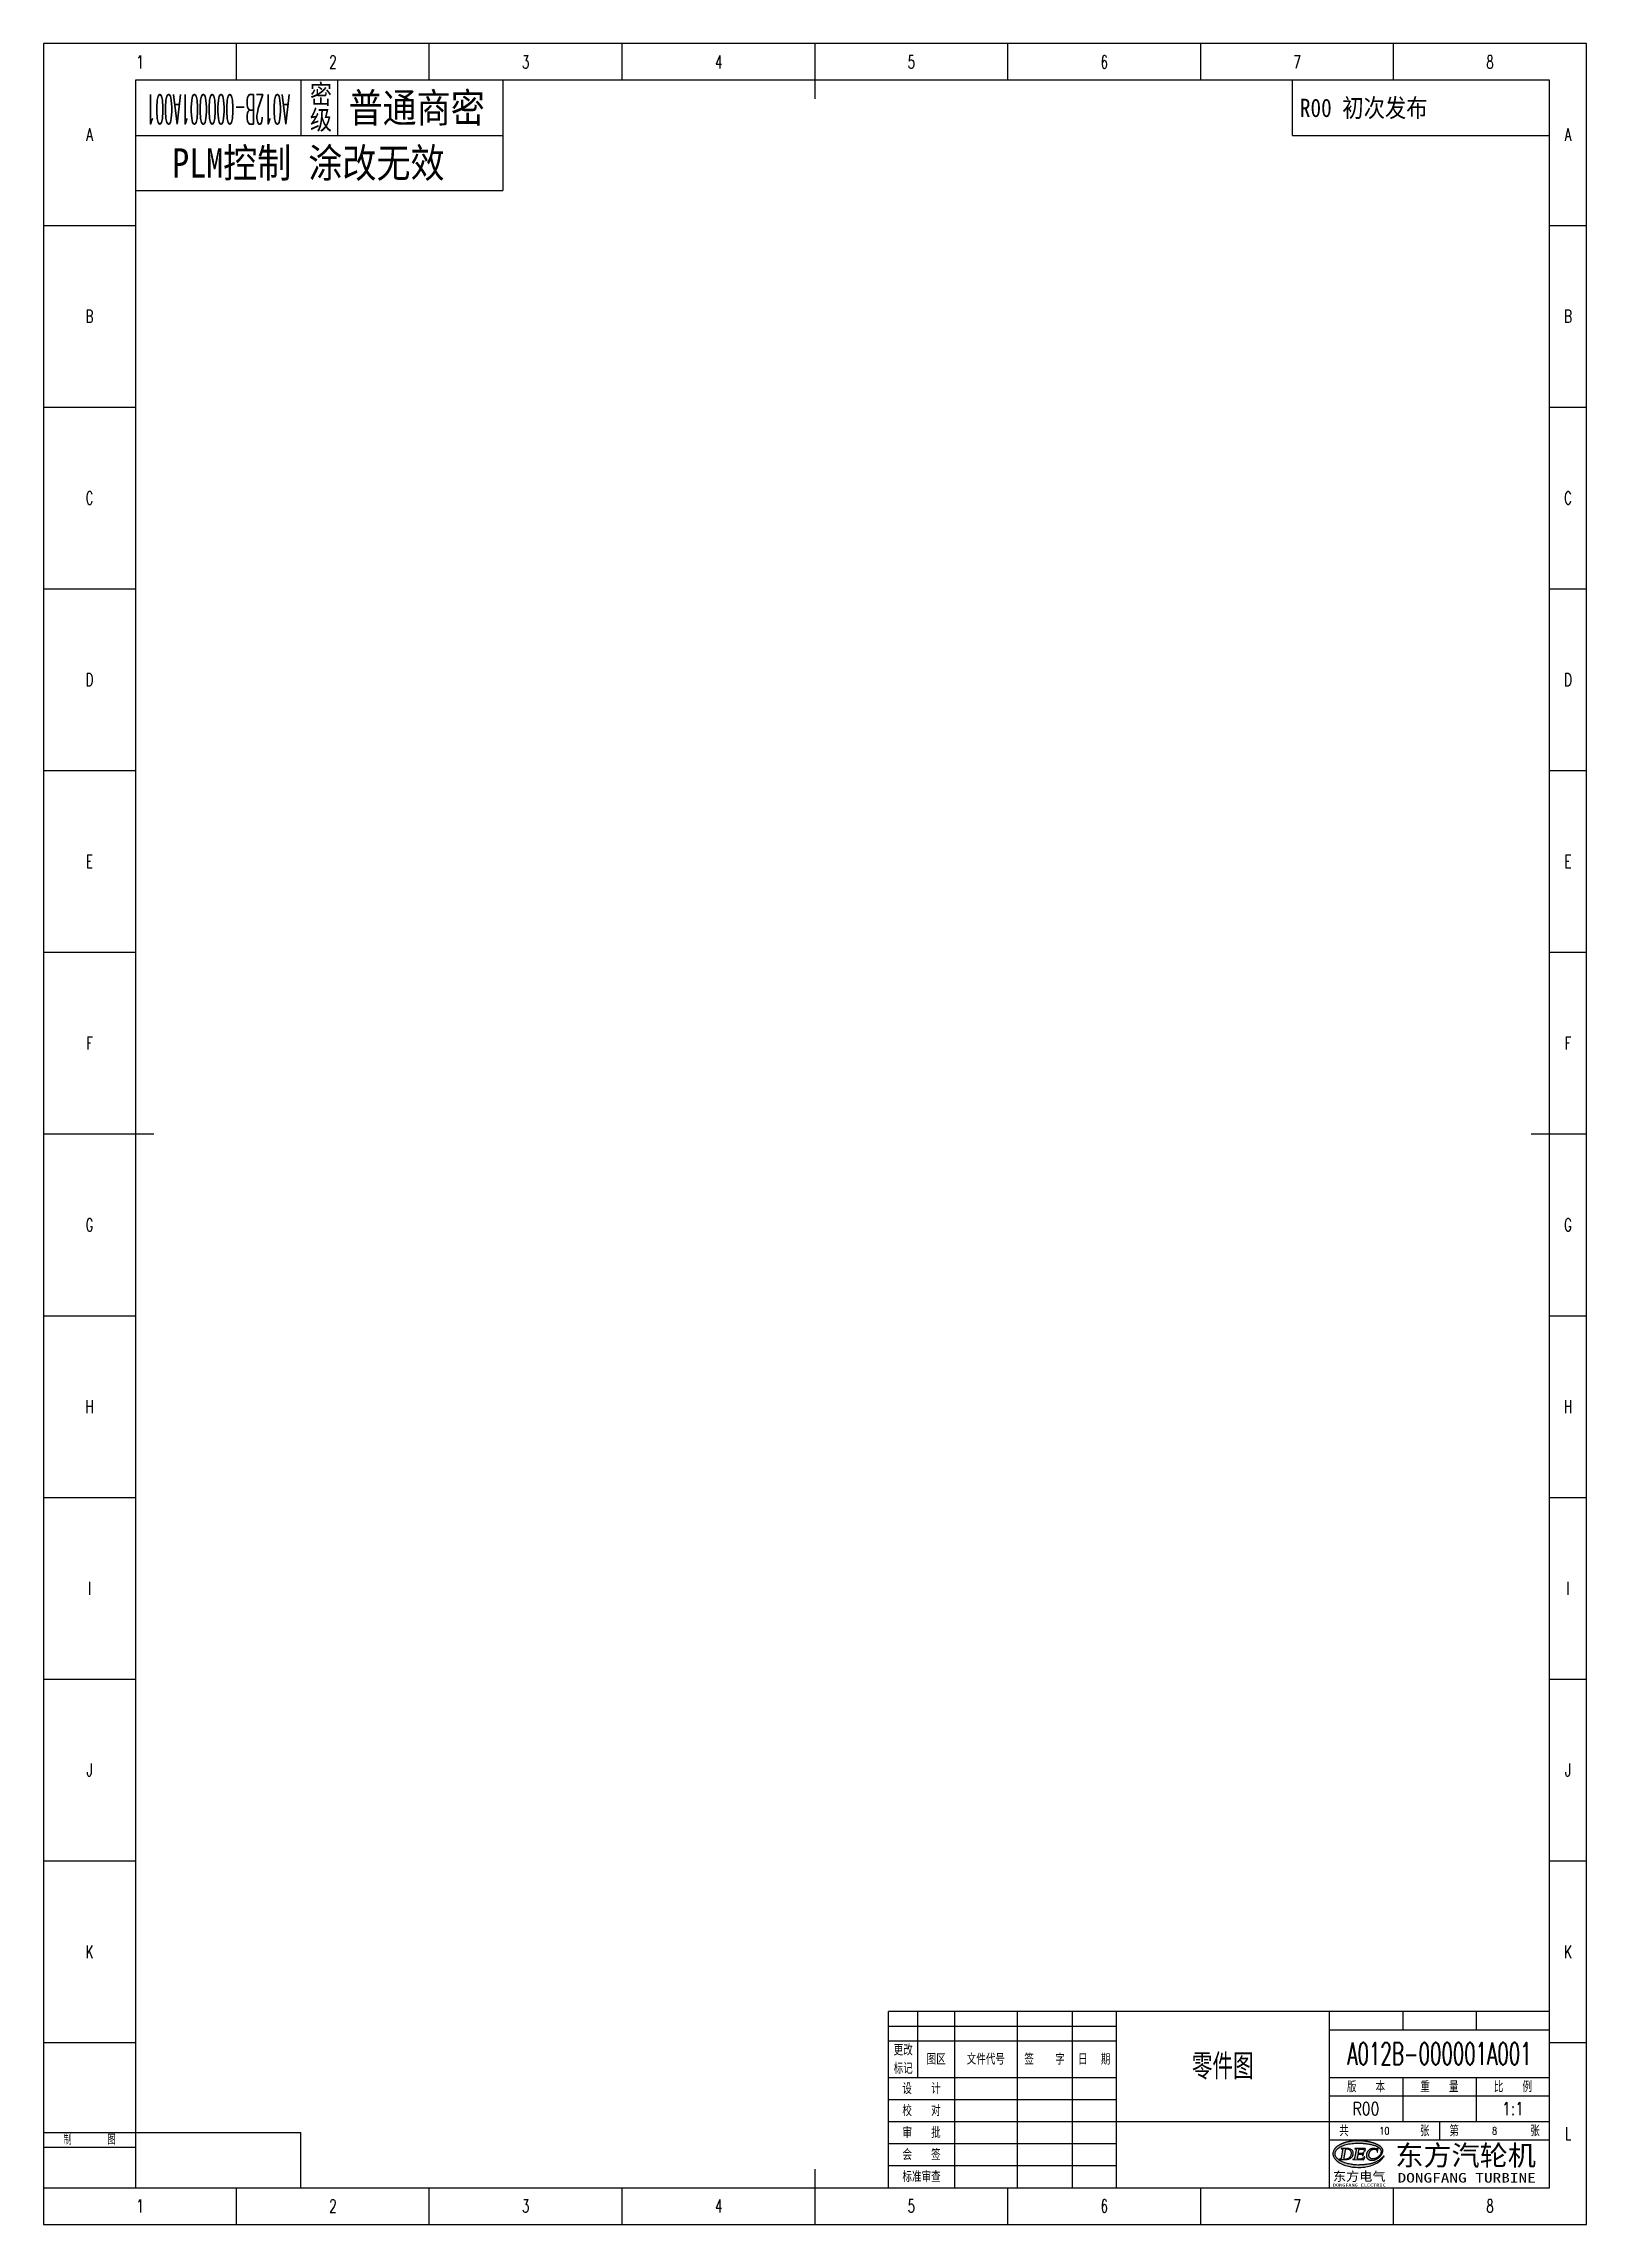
# Model space of a CAD drawing. Header units: millimetres. Extents: x 0 to 420, y 0 to 594.
import ezdxf
from ezdxf.enums import TextEntityAlignment as Align

# ---------------------------------------------------------------- set-up
doc = ezdxf.new("R2010")
doc.units = ezdxf.units.MM
doc.layers.add('PDM_Title', color=7, linetype='Continuous')
doc.styles.add('HZ', font='TXT.SHX', dxfattribs={"width": 0.667, "bigfont": 'HZTXT.SHX'})
doc.styles.add('pdmHT', font='SIMHEI.TTF')

# ---------------------------------------------------------------- blocks, each defined once
blk = doc.blocks.new('FitPDM_DWGFrame')
at = {"layer": 'PDM_Title'}
h = blk.add_hatch(color=2, dxfattribs=at)
h.paths.add_polyline_path([(353.2523, 20.6456), (353.2413, 20.6214), (353.2311, 20.599), (353.2437, 20.5754), (353.2556, 20.5533), (353.4718, 20.5535), (353.5135, 20.5293), (353.5547, 20.5055), (353.5859, 20.4603), (353.6223, 20.4077), (353.6289, 20.321), (353.2641, 18.1215), (353.2465, 18.0149), (353.1958, 17.9358), (353.1509, 17.8655), (353.0816, 17.797), (353.0027, 17.7544), (352.9086, 17.7529), (352.8229, 17.7339), (352.7541, 17.7188), (352.7339, 17.6724), (352.754, 17.6346), (352.7905, 17.6335), (354.504, 17.6335), (354.7114, 17.6452), (354.9226, 17.6838), (355.1291, 17.7216), (355.324, 17.7832), (355.482, 17.8478), (355.7003, 17.9566), (355.8751, 18.0717), (356.0142, 18.1835), (356.1687, 18.3507), (356.2947, 18.5115), (356.3803, 18.6606), (356.4492, 18.8395), (356.5063, 18.9877), (356.5335, 19.1988), (356.5402, 19.3801), (356.5284, 19.5662), (356.4981, 19.7475), (356.4377, 19.9194), (356.329, 20.0861), (356.1778, 20.2643), (355.9578, 20.4125), (355.7562, 20.5008), (355.4807, 20.5891), (355.2136, 20.6463), (354.9609, 20.6484)])
h.paths.add_polyline_path([(354.4508, 20.4115), (354.3983, 20.3464), (354.3719, 20.2712), (354.3359, 20.1691), (353.9932, 18.1381), (353.9683, 18.0326), (353.9674, 17.9388), (353.9742, 17.8804), (354.0489, 17.8316), (354.1391, 17.8029), (354.3206, 17.8014), (354.5174, 17.8068), (354.6397, 17.8249), (354.7729, 17.8447), (354.9065, 17.8824), (354.9974, 17.908), (355.096, 17.9358), (355.1813, 17.9782), (355.2776, 18.026), (355.3634, 18.0772), (355.4347, 18.1356), (355.5077, 18.1766), (355.5714, 18.2248), (355.6203, 18.2845), (355.68, 18.3573), (355.7176, 18.4201), (355.766, 18.501), (355.8059, 18.5674), (355.8324, 18.6116), (355.887, 18.7027), (355.9156, 18.7796), (355.9494, 18.8706), (355.976, 18.98), (355.9999, 19.0784), (356.0259, 19.1856), (356.0427, 19.2968), (356.0444, 19.3859), (356.0366, 19.4756), (356.0002, 19.6877), (355.9572, 19.8251), (355.9256, 19.8832), (355.8861, 19.9557), (355.844, 20.0101), (355.8145, 20.0604), (355.7626, 20.1205), (355.7189, 20.1709), (355.6593, 20.2245), (355.5753, 20.2915), (355.4972, 20.3231), (355.4016, 20.3721), (355.2673, 20.4241), (355.0767, 20.469), (354.938, 20.4857), (354.8072, 20.5013), (354.7179, 20.4904)], flags=0)
h.paths.add_polyline_path([(358.2065, 20.4518), (359.2414, 20.4392), (359.3114, 20.4126), (359.3879, 20.3787), (359.4401, 20.342), (359.4779, 20.3034), (359.5174, 20.2458), (359.5384, 20.2025), (359.5586, 20.1465), (359.5762, 20.044), (359.5997, 19.9714), (359.6157, 19.9517), (359.6358, 19.9502), (359.6677, 19.9534), (359.7064, 19.9777), (359.7399, 20.0204), (359.7588, 20.0734), (359.8327, 20.5401), (359.8267, 20.5885), (359.8074, 20.6177), (359.7796, 20.6406), (359.7521, 20.6536), (357.0239, 20.6536), (356.9846, 20.6254), (356.9796, 20.5875), (356.9964, 20.5529), (357.1208, 20.5418), (357.2098, 20.5213), (357.2769, 20.4803), (357.3123, 20.4314), (357.319, 20.3452), (357.3061, 20.2752), (356.8963, 18.0424), (356.871, 17.9634), (356.8354, 17.9017), (356.7933, 17.8463), (356.7488, 17.788), (356.6824, 17.7494), (356.6312, 17.7281), (356.5901, 17.7186), (356.4305, 17.7194), (356.4095, 17.7052), (356.4035, 17.6714), (356.4103, 17.6469), (356.4259, 17.6324), (359.307, 17.6262), (359.3491, 17.6382), (359.3978, 17.6784), (359.4228, 17.7081), (359.6782, 18.3009), (359.6921, 18.3336), (359.6904, 18.3651), (359.6728, 18.384), (359.6409, 18.3958), (359.5997, 18.3958), (359.5695, 18.3872), (359.533, 18.3502), (359.5013, 18.3019), (359.4661, 18.2484), (359.4278, 18.1898), (359.3474, 18.1307), (359.2455, 18.0557), (359.1653, 17.9967), (359.0985, 17.9555), (359.0217, 17.9082), (358.941, 17.872), (358.8822, 17.8405), (358.7999, 17.8231), (358.7243, 17.8058), (358.65, 17.7964), (357.8437, 17.79), (357.7759, 17.8141), (357.728, 17.8354), (357.7079, 17.8639), (357.7003, 17.9451), (357.7026, 18.055), (357.8571, 18.9885), (357.8654, 19.0383), (357.8826, 19.0664), (357.9086, 19.0876), (357.9781, 19.0957), (358.7105, 19.0957), (358.8321, 19.0795), (358.9304, 19.0566), (358.9933, 19.0117), (359.0319, 18.9604), (359.0715, 18.8997), (359.0858, 18.8414), (359.0823, 18.783), (359.0797, 18.7371), (359.0891, 18.6948), (359.1117, 18.6782), (359.1462, 18.6782), (359.18, 18.6883), (359.2069, 18.7057), (359.2244, 18.735), (359.3825, 19.6066), (359.3909, 19.6553), (359.3858, 19.6829), (359.3724, 19.6924), (359.3429, 19.7025), (359.3093, 19.7008), (359.2863, 19.6822), (359.2668, 19.6154), (359.248, 19.5503), (359.2303, 19.4896), (359.1973, 19.4415), (359.1548, 19.4044), (359.1187, 19.373), (359.0522, 19.3342), (358.9902, 19.298), (358.9229, 19.2743), (358.8651, 19.266), (357.9713, 19.2723), (357.9312, 19.2978), (357.9221, 19.3544), (357.9378, 19.4426), (358.0923, 20.313), (358.1014, 20.3629), (358.1165, 20.3864), (358.1375, 20.418)])
h.paths.add_polyline_path([(364.8166, 18.3903), (364.8619, 18.4507), (364.9029, 18.5055), (364.9092, 18.5236), (364.9121, 18.5425), (364.9111, 18.558), (364.8939, 18.5822), (364.8774, 18.6053), (364.8461, 18.6087), (364.8116, 18.5974), (364.7734, 18.565), (364.7296, 18.5074), (364.6867, 18.451), (364.6729, 18.4329), (364.5284, 18.2841), (364.3543, 18.1286), (364.2671, 18.0509), (364.174, 17.9666), (364.0614, 17.865), (363.9591, 17.7897), (363.8736, 17.7269), (363.7791, 17.6627), (363.5903, 17.5062), (363.46, 17.4295), (363.2715, 17.3187), (363.0881, 17.2107), (362.8958, 17.1153), (362.7274, 17.0317), (362.6362, 16.9864), (362.584, 16.9605), (362.409, 16.8989), (362.2558, 16.8275), (362.0602, 16.7553), (361.8745, 16.6866), (361.6605, 16.6229), (361.457, 16.5623), (361.2419, 16.5135), (361.0262, 16.4781), (360.8322, 16.4462), (360.6215, 16.3998), (360.4155, 16.3688), (360.1293, 16.3256), (359.9376, 16.2966), (359.7039, 16.2743), (359.471, 16.2521), (359.2081, 16.2271), (358.9156, 16.1991), (358.5675, 16.1826), (358.2058, 16.1802), (358.0281, 16.1664), (357.7902, 16.1641), (357.4015, 16.1814), (357.1973, 16.2044), (357.0613, 16.2198), (356.8258, 16.2463), (356.648, 16.2539), (356.4345, 16.2954), (356.137, 16.331), (355.954, 16.3781), (355.743, 16.4034), (355.4635, 16.4632), (355.1857, 16.5227), (354.9098, 16.5818), (354.6418, 16.6636), (354.2642, 16.7788), (354.0532, 16.8708), (353.7987, 16.9562), (353.5805, 17.0552), (353.4014, 17.1364), (353.2212, 17.2181), (353.0458, 17.3269), (352.8225, 17.4328), (352.6386, 17.564), (352.4761, 17.68), (352.3174, 17.8334), (352.1736, 17.9722), (352.023, 18.151), (351.936, 18.2543), (351.8123, 18.4395), (351.719, 18.6237), (351.6479, 18.8492), (351.6062, 19.0749), (351.6013, 19.335), (351.6381, 19.5607), (351.7043, 19.7956), (351.7873, 19.9521), (351.8704, 20.1088), (352.013, 20.2997), (352.1576, 20.4935), (352.3367, 20.6611), (352.5893, 20.8591), (352.8886, 21.0525), (352.9909, 21.1187), (353.2319, 21.2413), (353.4782, 21.3666), (353.8467, 21.5151), (354.2294, 21.6234), (354.6311, 21.7369), (355.0065, 21.8431), (355.3159, 21.9042), (355.8284, 21.981), (356.2307, 22.0414), (356.6182, 22.0755), (356.9976, 22.1088), (357.3374, 22.1387), (358.2491, 22.1307), (358.796, 22.0985), (359.0159, 22.085), (359.2649, 22.0563), (359.4673, 22.0447), (359.7038, 22.0312), (359.9171, 21.9963), (360.1064, 21.9653), (360.3402, 21.9445), (360.5217, 21.9111), (360.7547, 21.8847), (360.9937, 21.8325), (361.2561, 21.7753), (361.5154, 21.7188), (361.7086, 21.661), (361.9281, 21.6122), (362.1005, 21.5739), (362.2971, 21.5301), (362.4628, 21.4672), (362.6467, 21.3973), (362.7632, 21.3337), (362.8681, 21.2958), (362.9759, 21.2497), (363.0655, 21.1887), (363.1465, 21.1461), (363.2483, 21.0925), (363.3585, 21.0162), (363.4585, 20.947), (363.5333, 20.8758), (363.6191, 20.8136), (363.6872, 20.7417), (363.8023, 20.649), (363.8672, 20.5576), (363.9065, 20.4833), (363.9538, 20.416), (363.998, 20.3412), (364.0351, 20.2786), (364.0568, 20.1973), (364.0863, 20.1133), (364.1054, 20.0046), (364.1115, 19.821), (364.1092, 19.6664), (364.0901, 19.5426), (364.0607, 19.454), (364.0414, 19.3631), (364.0095, 19.2624), (363.9538, 19.1495), (363.9047, 19.0765), (363.8229, 18.9401), (363.745, 18.8382), (363.6788, 18.7386), (363.5718, 18.6357), (363.4907, 18.5576), (363.4026, 18.4734), (363.3364, 18.41), (363.2287, 18.3313), (363.1463, 18.271), (363.0604, 18.2082), (362.9675, 18.1574), (362.8363, 18.0993), (362.759, 18.0551), (362.6787, 18.0194), (362.5935, 17.9735), (362.4898, 17.9349), (362.3531, 17.9078), (362.2201, 17.8815), (362.0711, 17.8432), (361.8743, 17.8408), (361.653, 17.8448), (361.558, 17.8719), (361.4402, 17.8961), (361.3595, 17.9349), (361.2891, 17.9686), (361.2208, 18.0114), (361.1585, 18.0505), (361.1203, 18.0891), (361.0803, 18.1172), (361.0441, 18.1414), (361.0098, 18.1886), (360.9815, 18.2274), (360.9601, 18.2732), (360.9258, 18.3152), (360.8951, 18.3786), (360.8767, 18.4372), (360.8553, 18.5054), (360.8404, 18.5822), (360.8238, 18.6676), (360.8059, 18.7595), (360.7895, 18.8969), (360.7895, 19.0288), (360.8164, 19.1283), (360.8258, 19.1991), (360.8424, 19.2728), (360.8749, 19.3551), (360.9012, 19.4408), (360.9253, 19.5191), (360.9633, 19.5806), (360.986, 19.6398), (361.0185, 19.7003), (361.0387, 19.7579), (361.0596, 19.7918), (361.0959, 19.8298), (361.1174, 19.8665), (361.1567, 19.9), (361.1806, 19.9203), (361.1934, 19.9472), (361.2149, 19.9742), (361.2351, 20.0099), (361.2528, 20.0261), (361.2725, 20.0513), (361.3154, 20.0888), (361.3547, 20.1435), (361.4543, 20.213), (361.5312, 20.2667), (361.6273, 20.3236), (361.7168, 20.3765), (361.7965, 20.4133), (361.8664, 20.4357), (361.9784, 20.4717), (362.0595, 20.4902), (362.1196, 20.5195), (362.2331, 20.5224), (362.3833, 20.5172), (362.463, 20.5004), (362.5525, 20.4671), (362.6322, 20.4464), (362.7101, 20.4112), (362.772, 20.3732), (362.8192, 20.3312), (362.8744, 20.2822), (362.9202, 20.2248), (362.9596, 20.1754), (362.9851, 20.1269), (363.0011, 20.0757), (363.0269, 20.0222), (363.03, 19.9548), (363.0539, 19.8634), (363.068, 19.7811), (363.0717, 19.7011), (363.0833, 19.6844), (363.0993, 19.6775), (363.1361, 19.6723), (363.1526, 19.6815), (363.1655, 19.7028), (363.1686, 19.7823), (363.1809, 19.8968), (363.2995, 20.6083), (363.2995, 20.6417), (363.2804, 20.663), (363.2553, 20.6785), (363.2155, 20.6791), (363.178, 20.6641), (363.1535, 20.6417), (363.1333, 20.6123), (363.1156, 20.5866), (363.0879, 20.5709), (363.0443, 20.5536), (362.9997, 20.5359), (362.9512, 20.5385), (362.8807, 20.5488), (362.8218, 20.5673), (362.7305, 20.5868), (362.6254, 20.6093), (362.5404, 20.641), (362.4306, 20.6538), (362.3148, 20.6613), (362.1621, 20.6786), (362.0035, 20.6808), (361.8422, 20.6635), (361.6803, 20.6526), (361.578, 20.633), (361.4958, 20.6082), (361.3873, 20.5846), (361.2978, 20.5519), (361.2248, 20.5162), (361.153, 20.4955), (361.0599, 20.4411), (360.9706, 20.3889), (360.9038, 20.3499), (360.8489, 20.3006), (360.801, 20.2575), (360.7355, 20.2131), (360.656, 20.1297), (360.5814, 20.0515), (360.5241, 19.9777), (360.4817, 19.9231), (360.4254, 19.8656), (360.3809, 19.7971), (360.3423, 19.724), (360.3037, 19.6509), (360.2656, 19.5576), (360.2294, 19.4886), (360.1924, 19.3868), (360.171, 19.3056), (360.1654, 19.2475), (360.1458, 19.1957), (360.1351, 19.0928), (360.1124, 19.0047), (360.1075, 18.9299), (360.1014, 18.8384), (360.0895, 18.8044), (360.0987, 18.7699), (360.1086, 18.6755), (360.1176, 18.5883), (360.1447, 18.4965), (360.145, 18.408), (360.1634, 18.332), (360.2051, 18.2325), (360.2511, 18.1576), (360.3015, 18.0756), (360.3402, 18.0247), (360.3886, 17.9611), (360.4359, 17.9153), (360.4978, 17.8469), (360.5474, 17.7919), (360.6201, 17.7394), (360.6998, 17.6817), (360.7771, 17.6346), (360.8501, 17.6047), (360.9211, 17.5755), (361.0365, 17.5361), (361.1528, 17.4965), (361.2688, 17.4772), (361.4172, 17.4662), (361.5684, 17.4628), (361.742, 17.4715), (361.906, 17.4796), (362.0687, 17.5014), (362.222, 17.5348), (362.3307, 17.5585), (362.4141, 17.5767), (362.4875, 17.61), (362.6114, 17.6514), (362.6788, 17.6952), (362.7678, 17.7274), (362.8695, 17.7861), (362.94, 17.8327), (363.0142, 17.8716), (363.1099, 17.9251), (363.1828, 17.9868), (363.2858, 18.0523), (363.3545, 18.1036), (363.414, 18.148), (363.4569, 18.1715), (363.5323, 18.2394), (363.6071, 18.2923), (363.6728, 18.3505), (363.7249, 18.4063), (363.7684, 18.4413), (363.8272, 18.4989), (363.8487, 18.5398), (363.9085, 18.5904), (363.9447, 18.6468), (363.9839, 18.6716), (364.0066, 18.7073), (364.0428, 18.7424), (364.0636, 18.7827), (364.0974, 18.827), (364.1372, 18.869), (364.1611, 18.9133), (364.2005, 18.9692), (364.2391, 19.0325), (364.2771, 19.0716), (364.3126, 19.1389), (364.3593, 19.1862), (364.3806, 19.2366), (364.3984, 19.2844), (364.4186, 19.3466), (364.437, 19.4031), (364.4731, 19.4795), (364.4991, 19.5501), (364.5187, 19.629), (364.5359, 19.698), (364.5572, 19.7836), (364.5728, 19.8723), (364.5764, 20.0347), (364.5697, 20.248), (364.5513, 20.3654), (364.5175, 20.4527), (364.4935, 20.5357), (364.4555, 20.5926), (364.4316, 20.6536), (364.3905, 20.7187), (364.3356, 20.7917), (364.2967, 20.8435), (364.2555, 20.8982), (364.2019, 20.9529), (364.1382, 21.0433), (364.0642, 21.1047), (364.0018, 21.1709), (363.9379, 21.2146), (363.8644, 21.2797), (363.7907, 21.3449), (363.7106, 21.3982), (363.6475, 21.4494), (363.5696, 21.4885), (363.5046, 21.5288), (363.4126, 21.5794), (363.3354, 21.622), (363.2686, 21.6564), (363.1964, 21.6935), (363.116, 21.7277), (363.0571, 21.7663), (363.0161, 21.7841), (362.9559, 21.8014), (362.8572, 21.8592), (362.7647, 21.8921), (362.6875, 21.9295), (362.5887, 21.9634), (362.509, 22.0025), (362.427, 22.0265), (362.3509, 22.0599), (362.2663, 22.0979), (362.1848, 22.1157), (362.0891, 22.1508), (362.005, 22.1727), (361.9193, 22.2075), (361.8242, 22.2409), (361.7212, 22.2575), (361.625, 22.292), (361.5323, 22.3162), (361.4276, 22.3366), (361.3295, 22.3735), (361.2173, 22.3936), (361.1207, 22.4109), (361.0352, 22.431), (360.9518, 22.4506), (360.8206, 22.4697), (360.739, 22.4887), (360.6447, 22.5036), (360.5686, 22.5255), (360.4577, 22.5441), (360.3811, 22.5643), (360.2652, 22.5815), (360.1131, 22.5982), (360.0034, 22.6185), (359.9117, 22.6354), (359.8043, 22.6552), (359.6656, 22.6703), (359.4909, 22.6892), (359.3421, 22.7053), (359.1396, 22.7273), (358.9489, 22.7383), (358.7472, 22.7429), (358.5438, 22.7538), (358.2722, 22.7625), (357.9627, 22.7723), (357.6075, 22.7836), (357.3732, 22.775), (357.1047, 22.7531), (356.8784, 22.752), (356.619, 22.7405), (356.4101, 22.7208), (356.2409, 22.6903), (356.0545, 22.6706), (355.9012, 22.6481), (355.7988, 22.6251), (355.7112, 22.6054), (355.6059, 22.5928), (355.4772, 22.5708), (355.3937, 22.553), (355.2532, 22.523), (355.1427, 22.4993), (355.0578, 22.4758), (354.9462, 22.4522), (354.8219, 22.4319), (354.7348, 22.4077), (354.6468, 22.3834), (354.5432, 22.3546), (354.4339, 22.3243), (354.3258, 22.2942), (354.2388, 22.2562), (354.1762, 22.2383), (354.0923, 22.2144), (353.9941, 22.1739), (353.9082, 22.1567), (353.8469, 22.1201), (353.7789, 22.0988), (353.6954, 22.0649), (353.6036, 22.0275), (353.5178, 21.9926), (353.4272, 21.9556), (353.3401, 21.9201), (353.2543, 21.877), (353.1675, 21.8336), (353.0812, 21.7902), (352.9955, 21.7472), (352.9085, 21.7085), (352.8362, 21.6613), (352.7454, 21.6193), (352.665, 21.5704), (352.5707, 21.5249), (352.5008, 21.4797), (352.4286, 21.4328), (352.3537, 21.3743), (352.2444, 21.3015), (352.0873, 21.171), (351.9121, 21.0179), (351.707, 20.8386), (351.5452, 20.6347), (351.3876, 20.4359), (351.2927, 20.2387), (351.1871, 20.0197), (351.1206, 19.8816), (351.072, 19.6714), (351.0228, 19.4596), (351.013, 19.3009), (351.0065, 19.1948), (351, 19.0894), (351.0058, 18.9982), (351.0621, 18.7346), (351.1405, 18.5274), (351.2682, 18.2705), (351.3858, 18.0979), (351.506, 17.9217), (351.6556, 17.7479), (351.8071, 17.5721), (351.9843, 17.4096), (352.1816, 17.2285), (352.4209, 17.0625), (352.6834, 16.8802), (352.932, 16.7078), (353.1856, 16.5747), (353.5265, 16.4251), (353.9038, 16.2595), (354.3825, 16.0751), (354.8698, 15.9209), (355.2122, 15.8125), (355.564, 15.7394), (355.8882, 15.6721), (356.2875, 15.622), (356.6254, 15.5796), (357.1366, 15.5461), (357.7586, 15.5051), (358.2672, 15.5), (358.6351, 15.5368), (359.1224, 15.5622), (359.554, 15.622), (359.952, 15.6772), (360.3852, 15.7372), (360.8488, 15.8522), (361.2655, 15.9556), (361.6606, 16.0986), (361.9855, 16.2161), (362.3509, 16.3835), (362.699, 16.5429), (363.0009, 16.715), (363.3395, 16.9372), (363.6266, 17.1536), (363.8215, 17.3007), (363.9216, 17.3761), (363.9989, 17.4529), (364.1367, 17.5864), (364.3182, 17.7706), (364.461, 17.9528), (364.5626, 18.0826), (364.6732, 18.1984)])
at = {"layer": 'PDM_Title', "color": 2}
for p, q in [((420, 594), (0, 594)), ((0, 594), (0, 0)), ((52.5, 584), (52.5, 594)), ((105, 584), (105, 594)), ((157.5, 584), (157.5, 594)), ((262.5, 584), (262.5, 594)), ((315, 584), (315, 594)), ((367.5, 584), (367.5, 594)), ((420, 0), (420, 594)), ((0, 544.5), (25, 544.5)), ((410, 544.5), (420, 544.5)), ((0, 495), (25, 495)), ((410, 495), (420, 495)), ((0, 445.5), (25, 445.5)), ((410, 445.5), (420, 445.5)), ((0, 396), (25, 396)), ((410, 396), (420, 396)), ((0, 346.5), (25, 346.5)), ((410, 346.5), (420, 346.5)), ((0, 247.5), (25, 247.5)), ((410, 247.5), (420, 247.5)), ((0, 198), (25, 198)), ((410, 198), (420, 198)), ((0, 148.5), (25, 148.5)), ((410, 148.5), (420, 148.5)), ((0, 99), (25, 99)), ((410, 99), (420, 99)), ((230, 54), (292, 54)), ((238, 40), (238, 58)), ((248, 58), (248, 10)), ((265, 58), (265, 10)), ((280, 58), (280, 10)), ((292, 58), (292, 10)), ((350, 58), (350, 28)), ((350, 58), (350, 10)), ((370, 58), (370, 53)), ((390, 58), (390, 53)), ((0, 49.5), (25, 49.5)), ((230, 50), (292, 50)), ((350, 53), (410, 53)), ((410, 49.5), (420, 49.5)), ((230, 40), (292, 40)), ((350, 40), (410, 40)), ((370, 40), (370, 28)), ((390, 40), (390, 28)), ((230, 34), (292, 34)), ((350, 35), (410, 35)), ((0, 25), (25, 25)), ((230, 28), (292, 28)), ((292, 28), (350, 28)), ((350, 28), (410, 28)), ((380, 28), (380, 23)), ((0, 21), (25, 21)), ((230, 22), (292, 22)), ((350, 23), (410, 23)), ((351.0065, 19.1948), (351, 19.0894)), ((351, 19.0894), (351.0058, 18.9982)), ((351.0058, 18.9982), (351.0621, 18.7346)), ((351.013, 19.3009), (351.0065, 19.1948)), ((351.0228, 19.4596), (351.013, 19.3009)), ((351.072, 19.6714), (351.0228, 19.4596)), ((351.0621, 18.7346), (351.1405, 18.5274)), ((351.1206, 19.8816), (351.072, 19.6714)), ((351.1871, 20.0197), (351.1206, 19.8816)), ((351.1405, 18.5274), (351.2682, 18.2705)), ((351.2927, 20.2387), (351.1871, 20.0197)), ((351.2682, 18.2705), (351.3858, 18.0979)), ((351.3876, 20.4359), (351.2927, 20.2387)), ((351.3858, 18.0979), (351.506, 17.9217)), ((351.5452, 20.6347), (351.3876, 20.4359)), ((351.506, 17.9217), (351.6556, 17.7479)), ((351.707, 20.8386), (351.5452, 20.6347)), ((351.6013, 19.335), (351.6381, 19.5607)), ((351.6062, 19.0749), (351.6013, 19.335)), ((351.6479, 18.8492), (351.6062, 19.0749)), ((351.6381, 19.5607), (351.7043, 19.7956)), ((351.719, 18.6237), (351.6479, 18.8492)), ((351.7043, 19.7956), (351.7873, 19.9521)), ((351.9121, 21.0179), (351.707, 20.8386)), ((351.8123, 18.4395), (351.719, 18.6237)), ((351.7873, 19.9521), (351.8704, 20.1088)), ((351.936, 18.2543), (351.8123, 18.4395)), ((351.8704, 20.1088), (352.013, 20.2997)), ((352.0873, 21.171), (351.9121, 21.0179)), ((352.023, 18.151), (351.936, 18.2543)), ((352.013, 20.2997), (352.1576, 20.4935)), ((352.1736, 17.9722), (352.023, 18.151)), ((352.2444, 21.3015), (352.0873, 21.171)), ((352.1576, 20.4935), (352.3367, 20.6611)), ((352.3174, 17.8334), (352.1736, 17.9722)), ((352.3537, 21.3743), (352.2444, 21.3015)), ((352.4761, 17.68), (352.3174, 17.8334)), ((352.3367, 20.6611), (352.5893, 20.8591)), ((352.4286, 21.4328), (352.3537, 21.3743)), ((352.5008, 21.4797), (352.4286, 21.4328)), ((352.5707, 21.5249), (352.5008, 21.4797)), ((352.665, 21.5704), (352.5707, 21.5249)), ((352.5893, 20.8591), (352.8886, 21.0525)), ((352.7454, 21.6193), (352.665, 21.5704)), ((352.8362, 21.6613), (352.7454, 21.6193)), ((352.9085, 21.7085), (352.8362, 21.6613)), ((352.8886, 21.0525), (352.9909, 21.1187)), ((352.9955, 21.7472), (352.9085, 21.7085)), ((352.9909, 21.1187), (353.2319, 21.2413)), ((353.0812, 21.7902), (352.9955, 21.7472)), ((353.1675, 21.8336), (353.0812, 21.7902)), ((353.1509, 17.8655), (353.0816, 17.797)), ((353.1958, 17.9358), (353.1509, 17.8655)), ((353.2543, 21.877), (353.1675, 21.8336)), ((353.2465, 18.0149), (353.1958, 17.9358)), ((353.2413, 20.6214), (353.2311, 20.599)), ((353.2311, 20.599), (353.2437, 20.5754)), ((353.2319, 21.2413), (353.4782, 21.3666)), ((353.2523, 20.6456), (353.2413, 20.6214)), ((353.2437, 20.5754), (353.2556, 20.5533)), ((353.2641, 18.1215), (353.2465, 18.0149)), ((354.9609, 20.6484), (353.2523, 20.6456)), ((353.3401, 21.9201), (353.2543, 21.877)), ((353.2556, 20.5533), (353.4718, 20.5535)), ((353.6289, 20.321), (353.2641, 18.1215)), ((353.4272, 21.9556), (353.3401, 21.9201)), ((353.5178, 21.9926), (353.4272, 21.9556)), ((353.4718, 20.5535), (353.5135, 20.5293)), ((353.4782, 21.3666), (353.8467, 21.5151)), ((353.5135, 20.5293), (353.5547, 20.5055)), ((353.6036, 22.0275), (353.5178, 21.9926)), ((353.5547, 20.5055), (353.5859, 20.4603)), ((353.5859, 20.4603), (353.6223, 20.4077)), ((353.6954, 22.0649), (353.6036, 22.0275)), ((353.6223, 20.4077), (353.6289, 20.321)), ((353.7789, 22.0988), (353.6954, 22.0649)), ((353.8469, 22.1201), (353.7789, 22.0988)), ((353.8467, 21.5151), (354.2294, 21.6234)), ((353.9082, 22.1567), (353.8469, 22.1201)), ((353.9941, 22.1739), (353.9082, 22.1567)), ((353.9683, 18.0326), (353.9674, 17.9388)), ((353.9674, 17.9388), (353.9742, 17.8804)), ((353.9932, 18.1381), (353.9683, 18.0326)), ((353.9742, 17.8804), (354.0489, 17.8316)), ((354.3359, 20.1691), (353.9932, 18.1381)), ((354.0923, 22.2144), (353.9941, 22.1739)), ((354.0489, 17.8316), (354.1391, 17.8029)), ((354.1762, 22.2383), (354.0923, 22.2144)), ((354.2388, 22.2562), (354.1762, 22.2383)), ((354.2294, 21.6234), (354.6311, 21.7369)), ((354.3258, 22.2942), (354.2388, 22.2562)), ((354.4339, 22.3243), (354.3258, 22.2942)), ((354.3719, 20.2712), (354.3359, 20.1691)), ((354.3983, 20.3464), (354.3719, 20.2712)), ((354.4508, 20.4115), (354.3983, 20.3464)), ((354.5432, 22.3546), (354.4339, 22.3243)), ((354.7179, 20.4904), (354.4508, 20.4115)), ((354.5174, 17.8068), (354.6397, 17.8249)), ((354.6468, 22.3834), (354.5432, 22.3546)), ((354.6311, 21.7369), (355.0065, 21.8431)), ((354.6397, 17.8249), (354.7729, 17.8447)), ((354.7348, 22.4077), (354.6468, 22.3834)), ((354.8072, 20.5013), (354.7179, 20.4904)), ((354.8219, 22.4319), (354.7348, 22.4077)), ((354.7729, 17.8447), (354.9065, 17.8824)), ((354.938, 20.4857), (354.8072, 20.5013)), ((354.9462, 22.4522), (354.8219, 22.4319)), ((354.9065, 17.8824), (354.9974, 17.908)), ((355.0767, 20.469), (354.938, 20.4857)), ((355.0578, 22.4758), (354.9462, 22.4522)), ((355.2136, 20.6463), (354.9609, 20.6484)), ((354.9974, 17.908), (355.096, 17.9358)), ((355.0065, 21.8431), (355.3159, 21.9042)), ((355.1427, 22.4993), (355.0578, 22.4758)), ((355.2673, 20.4241), (355.0767, 20.469)), ((355.096, 17.9358), (355.1813, 17.9782)), ((355.2532, 22.523), (355.1427, 22.4993)), ((355.1813, 17.9782), (355.2776, 18.026)), ((355.4807, 20.5891), (355.2136, 20.6463)), ((355.3937, 22.553), (355.2532, 22.523)), ((355.4016, 20.3721), (355.2673, 20.4241)), ((355.2776, 18.026), (355.3634, 18.0772)), ((355.3159, 21.9042), (355.8284, 21.981)), ((355.324, 17.7832), (355.482, 17.8478)), ((355.3634, 18.0772), (355.4347, 18.1356)), ((355.4772, 22.5708), (355.3937, 22.553)), ((355.4972, 20.3231), (355.4016, 20.3721)), ((355.4347, 18.1356), (355.5077, 18.1766)), ((355.6059, 22.5928), (355.4772, 22.5708)), ((355.7562, 20.5008), (355.4807, 20.5891)), ((355.482, 17.8478), (355.7003, 17.9566)), ((355.5753, 20.2915), (355.4972, 20.3231)), ((355.5077, 18.1766), (355.5714, 18.2248)), ((355.5714, 18.2248), (355.6203, 18.2845)), ((355.6593, 20.2245), (355.5753, 20.2915)), ((355.7112, 22.6054), (355.6059, 22.5928)), ((355.6203, 18.2845), (355.68, 18.3573)), ((355.7189, 20.1709), (355.6593, 20.2245)), ((355.68, 18.3573), (355.7176, 18.4201)), ((355.7003, 17.9566), (355.8751, 18.0717)), ((355.7988, 22.6251), (355.7112, 22.6054)), ((355.7176, 18.4201), (355.766, 18.501)), ((355.7626, 20.1205), (355.7189, 20.1709)), ((355.9578, 20.4125), (355.7562, 20.5008)), ((355.8145, 20.0604), (355.7626, 20.1205)), ((355.766, 18.501), (355.8059, 18.5674)), ((355.9012, 22.6481), (355.7988, 22.6251)), ((355.8059, 18.5674), (355.8324, 18.6116)), ((355.844, 20.0101), (355.8145, 20.0604)), ((355.8284, 21.981), (356.2307, 22.0414)), ((355.8324, 18.6116), (355.887, 18.7027)), ((355.8861, 19.9557), (355.844, 20.0101)), ((355.8751, 18.0717), (356.0142, 18.1835)), ((355.9256, 19.8832), (355.8861, 19.9557)), ((355.887, 18.7027), (355.9156, 18.7796)), ((356.0545, 22.6706), (355.9012, 22.6481)), ((355.9156, 18.7796), (355.9494, 18.8706)), ((355.9572, 19.8251), (355.9256, 19.8832)), ((355.9494, 18.8706), (355.976, 18.98)), ((356.0002, 19.6877), (355.9572, 19.8251)), ((356.1778, 20.2643), (355.9578, 20.4125)), ((355.976, 18.98), (355.9999, 19.0784)), ((355.9999, 19.0784), (356.0259, 19.1856)), ((356.0366, 19.4756), (356.0002, 19.6877)), ((356.0142, 18.1835), (356.1687, 18.3507)), ((356.0259, 19.1856), (356.0427, 19.2968)), ((356.0444, 19.3859), (356.0366, 19.4756)), ((356.0427, 19.2968), (356.0444, 19.3859)), ((356.2409, 22.6903), (356.0545, 22.6706)), ((356.1687, 18.3507), (356.2947, 18.5115)), ((356.329, 20.0861), (356.1778, 20.2643)), ((356.2307, 22.0414), (356.6182, 22.0755)), ((356.4101, 22.7208), (356.2409, 22.6903)), ((356.2947, 18.5115), (356.3803, 18.6606)), ((356.4377, 19.9194), (356.329, 20.0861)), ((356.3803, 18.6606), (356.4492, 18.8395)), ((356.619, 22.7405), (356.4101, 22.7208)), ((356.4981, 19.7475), (356.4377, 19.9194)), ((356.4492, 18.8395), (356.5063, 18.9877)), ((356.5284, 19.5662), (356.4981, 19.7475)), ((356.5063, 18.9877), (356.5335, 19.1988)), ((356.5402, 19.3801), (356.5284, 19.5662)), ((356.5335, 19.1988), (356.5402, 19.3801)), ((356.6182, 22.0755), (356.9976, 22.1088)), ((356.8784, 22.752), (356.619, 22.7405)), ((356.7933, 17.8463), (356.7488, 17.788)), ((356.8354, 17.9017), (356.7933, 17.8463)), ((356.871, 17.9634), (356.8354, 17.9017)), ((356.8963, 18.0424), (356.871, 17.9634)), ((357.1047, 22.7531), (356.8784, 22.752)), ((357.3061, 20.2752), (356.8963, 18.0424)), ((356.9846, 20.6254), (356.9796, 20.5875)), ((356.9796, 20.5875), (356.9964, 20.5529)), ((357.0239, 20.6536), (356.9846, 20.6254)), ((356.9964, 20.5529), (357.1208, 20.5418)), ((356.9976, 22.1088), (357.3374, 22.1387)), ((359.7521, 20.6536), (357.0239, 20.6536)), ((357.3732, 22.775), (357.1047, 22.7531)), ((357.1208, 20.5418), (357.2098, 20.5213)), ((357.2098, 20.5213), (357.2769, 20.4803)), ((357.2769, 20.4803), (357.3123, 20.4314)), ((357.319, 20.3452), (357.3061, 20.2752)), ((357.3123, 20.4314), (357.319, 20.3452)), ((357.3374, 22.1387), (358.2491, 22.1307)), ((357.6075, 22.7836), (357.3732, 22.775)), ((357.9627, 22.7723), (357.6075, 22.7836)), ((357.7003, 17.9451), (357.7026, 18.055)), ((357.7079, 17.8639), (357.7003, 17.9451)), ((357.7026, 18.055), (357.8571, 18.9885)), ((357.728, 17.8354), (357.7079, 17.8639)), ((357.7759, 17.8141), (357.728, 17.8354)), ((357.8571, 18.9885), (357.8654, 19.0383)), ((357.8654, 19.0383), (357.8826, 19.0664)), ((357.8826, 19.0664), (357.9086, 19.0876)), ((357.9086, 19.0876), (357.9781, 19.0957)), ((357.9221, 19.3544), (357.9378, 19.4426)), ((357.9312, 19.2978), (357.9221, 19.3544)), ((357.9713, 19.2723), (357.9312, 19.2978)), ((357.9378, 19.4426), (358.0923, 20.313)), ((358.2722, 22.7625), (357.9627, 22.7723)), ((358.8651, 19.266), (357.9713, 19.2723)), ((357.9781, 19.0957), (358.7105, 19.0957)), ((358.0923, 20.313), (358.1014, 20.3629)), ((358.1014, 20.3629), (358.1165, 20.3864)), ((358.1165, 20.3864), (358.1375, 20.418)), ((358.1375, 20.418), (358.2065, 20.4518)), ((358.2065, 20.4518), (359.2414, 20.4392)), ((358.2491, 22.1307), (358.796, 22.0985)), ((358.5438, 22.7538), (358.2722, 22.7625)), ((358.7472, 22.7429), (358.5438, 22.7538)), ((358.7105, 19.0957), (358.8321, 19.0795)), ((358.7999, 17.8231), (358.7243, 17.8058)), ((358.9489, 22.7383), (358.7472, 22.7429)), ((358.796, 22.0985), (359.0159, 22.085)), ((358.8822, 17.8405), (358.7999, 17.8231)), ((358.8321, 19.0795), (358.9304, 19.0566)), ((358.9229, 19.2743), (358.8651, 19.266)), ((358.941, 17.872), (358.8822, 17.8405)), ((358.9902, 19.298), (358.9229, 19.2743)), ((358.9304, 19.0566), (358.9933, 19.0117)), ((359.0217, 17.9082), (358.941, 17.872)), ((359.1396, 22.7273), (358.9489, 22.7383)), ((359.0522, 19.3342), (358.9902, 19.298)), ((358.9933, 19.0117), (359.0319, 18.9604)), ((359.0159, 22.085), (359.2649, 22.0563)), ((359.0985, 17.9555), (359.0217, 17.9082)), ((359.0319, 18.9604), (359.0715, 18.8997)), ((359.1187, 19.373), (359.0522, 19.3342)), ((359.0715, 18.8997), (359.0858, 18.8414)), ((359.0823, 18.783), (359.0797, 18.7371)), ((359.0797, 18.7371), (359.0891, 18.6948)), ((359.0858, 18.8414), (359.0823, 18.783)), ((359.0891, 18.6948), (359.1117, 18.6782)), ((359.1653, 17.9967), (359.0985, 17.9555)), ((359.1117, 18.6782), (359.1462, 18.6782)), ((359.1548, 19.4044), (359.1187, 19.373)), ((359.3421, 22.7053), (359.1396, 22.7273)), ((359.1462, 18.6782), (359.18, 18.6883)), ((359.1973, 19.4415), (359.1548, 19.4044)), ((359.2455, 18.0557), (359.1653, 17.9967)), ((359.18, 18.6883), (359.2069, 18.7057)), ((359.2303, 19.4896), (359.1973, 19.4415)), ((359.2069, 18.7057), (359.2244, 18.735)), ((359.2244, 18.735), (359.3825, 19.6066)), ((359.248, 19.5503), (359.2303, 19.4896)), ((359.2414, 20.4392), (359.3114, 20.4126)), ((359.3474, 18.1307), (359.2455, 18.0557)), ((359.2668, 19.6154), (359.248, 19.5503)), ((359.2649, 22.0563), (359.4673, 22.0447)), ((359.2863, 19.6822), (359.2668, 19.6154)), ((359.3093, 19.7008), (359.2863, 19.6822)), ((359.3429, 19.7025), (359.3093, 19.7008)), ((359.3114, 20.4126), (359.3879, 20.3787)), ((359.4909, 22.6892), (359.3421, 22.7053)), ((359.3724, 19.6924), (359.3429, 19.7025)), ((359.4278, 18.1898), (359.3474, 18.1307)), ((359.3858, 19.6829), (359.3724, 19.6924)), ((359.3825, 19.6066), (359.3909, 19.6553)), ((359.3909, 19.6553), (359.3858, 19.6829)), ((359.3879, 20.3787), (359.4401, 20.342)), ((359.4228, 17.7081), (359.6782, 18.3009)), ((359.4661, 18.2484), (359.4278, 18.1898)), ((359.4401, 20.342), (359.4779, 20.3034)), ((359.5013, 18.3019), (359.4661, 18.2484)), ((359.4673, 22.0447), (359.7038, 22.0312)), ((359.4779, 20.3034), (359.5174, 20.2458)), ((359.6656, 22.6703), (359.4909, 22.6892)), ((359.533, 18.3502), (359.5013, 18.3019)), ((359.5174, 20.2458), (359.5384, 20.2025)), ((359.5695, 18.3872), (359.533, 18.3502)), ((359.5384, 20.2025), (359.5586, 20.1465)), ((359.5586, 20.1465), (359.5762, 20.044)), ((359.5997, 18.3958), (359.5695, 18.3872)), ((359.5762, 20.044), (359.5997, 19.9714)), ((359.5997, 19.9714), (359.6157, 19.9517)), ((359.6409, 18.3958), (359.5997, 18.3958)), ((359.6157, 19.9517), (359.6358, 19.9502)), ((359.6358, 19.9502), (359.6677, 19.9534)), ((359.6728, 18.384), (359.6409, 18.3958)), ((359.8043, 22.6552), (359.6656, 22.6703)), ((359.6677, 19.9534), (359.7064, 19.9777)), ((359.6904, 18.3651), (359.6728, 18.384)), ((359.6782, 18.3009), (359.6921, 18.3336)), ((359.6921, 18.3336), (359.6904, 18.3651)), ((359.7038, 22.0312), (359.9171, 21.9963)), ((359.7064, 19.9777), (359.7399, 20.0204)), ((359.7399, 20.0204), (359.7588, 20.0734)), ((359.7796, 20.6406), (359.7521, 20.6536)), ((359.7588, 20.0734), (359.8327, 20.5401)), ((359.8074, 20.6177), (359.7796, 20.6406)), ((359.9117, 22.6354), (359.8043, 22.6552)), ((359.8267, 20.5885), (359.8074, 20.6177)), ((359.8327, 20.5401), (359.8267, 20.5885)), ((360.0034, 22.6185), (359.9117, 22.6354)), ((359.9171, 21.9963), (360.1064, 21.9653)), ((360.1131, 22.5982), (360.0034, 22.6185)), ((360.1014, 18.8384), (360.0895, 18.8044)), ((360.0895, 18.8044), (360.0987, 18.7699)), ((360.0987, 18.7699), (360.1086, 18.6755)), ((360.1075, 18.9299), (360.1014, 18.8384)), ((360.1064, 21.9653), (360.3402, 21.9445)), ((360.1124, 19.0047), (360.1075, 18.9299)), ((360.1086, 18.6755), (360.1176, 18.5883)), ((360.1351, 19.0928), (360.1124, 19.0047)), ((360.2652, 22.5815), (360.1131, 22.5982)), ((360.1176, 18.5883), (360.1447, 18.4965)), ((360.1458, 19.1957), (360.1351, 19.0928)), ((360.1447, 18.4965), (360.145, 18.408)), ((360.145, 18.408), (360.1634, 18.332)), ((360.1654, 19.2475), (360.1458, 19.1957)), ((360.1634, 18.332), (360.2051, 18.2325)), ((360.171, 19.3056), (360.1654, 19.2475)), ((360.1924, 19.3868), (360.171, 19.3056)), ((360.2294, 19.4886), (360.1924, 19.3868)), ((360.2051, 18.2325), (360.2511, 18.1576)), ((360.2656, 19.5576), (360.2294, 19.4886)), ((360.2511, 18.1576), (360.3015, 18.0756)), ((360.3811, 22.5643), (360.2652, 22.5815)), ((360.3037, 19.6509), (360.2656, 19.5576)), ((360.3015, 18.0756), (360.3402, 18.0247)), ((360.3423, 19.724), (360.3037, 19.6509)), ((360.3402, 21.9445), (360.5217, 21.9111)), ((360.3402, 18.0247), (360.3886, 17.9611)), ((360.3809, 19.7971), (360.3423, 19.724)), ((360.4254, 19.8656), (360.3809, 19.7971)), ((360.4577, 22.5441), (360.3811, 22.5643)), ((360.3886, 17.9611), (360.4359, 17.9153)), ((360.4817, 19.9231), (360.4254, 19.8656)), ((360.4359, 17.9153), (360.4978, 17.8469)), ((360.5686, 22.5255), (360.4577, 22.5441)), ((360.5241, 19.9777), (360.4817, 19.9231)), ((360.4978, 17.8469), (360.5474, 17.7919)), ((360.5217, 21.9111), (360.7547, 21.8847)), ((360.5814, 20.0515), (360.5241, 19.9777)), ((360.6447, 22.5036), (360.5686, 22.5255)), ((360.656, 20.1297), (360.5814, 20.0515)), ((360.739, 22.4887), (360.6447, 22.5036)), ((360.7355, 20.2131), (360.656, 20.1297)), ((360.801, 20.2575), (360.7355, 20.2131)), ((360.8206, 22.4697), (360.739, 22.4887)), ((360.7547, 21.8847), (360.9937, 21.8325)), ((360.7895, 19.0288), (360.8164, 19.1283)), ((360.7895, 18.8969), (360.7895, 19.0288)), ((360.8059, 18.7595), (360.7895, 18.8969)), ((360.8489, 20.3006), (360.801, 20.2575)), ((360.8238, 18.6676), (360.8059, 18.7595)), ((360.8164, 19.1283), (360.8258, 19.1991)), ((360.9518, 22.4506), (360.8206, 22.4697)), ((360.8404, 18.5822), (360.8238, 18.6676)), ((360.8258, 19.1991), (360.8424, 19.2728)), ((360.8553, 18.5054), (360.8404, 18.5822)), ((360.8424, 19.2728), (360.8749, 19.3551)), ((360.9038, 20.3499), (360.8489, 20.3006)), ((360.8767, 18.4372), (360.8553, 18.5054)), ((360.8749, 19.3551), (360.9012, 19.4408)), ((360.8951, 18.3786), (360.8767, 18.4372)), ((360.9258, 18.3152), (360.8951, 18.3786)), ((360.9012, 19.4408), (360.9253, 19.5191)), ((360.9706, 20.3889), (360.9038, 20.3499)), ((360.9253, 19.5191), (360.9633, 19.5806)), ((360.9601, 18.2732), (360.9258, 18.3152)), ((361.0352, 22.431), (360.9518, 22.4506)), ((360.9815, 18.2274), (360.9601, 18.2732)), ((360.9633, 19.5806), (360.986, 19.6398)), ((361.0599, 20.4411), (360.9706, 20.3889)), ((361.0098, 18.1886), (360.9815, 18.2274)), ((360.986, 19.6398), (361.0185, 19.7003)), ((360.9937, 21.8325), (361.2561, 21.7753)), ((361.0441, 18.1414), (361.0098, 18.1886)), ((361.0185, 19.7003), (361.0387, 19.7579)), ((361.1207, 22.4109), (361.0352, 22.431)), ((361.0387, 19.7579), (361.0596, 19.7918)), ((361.0803, 18.1172), (361.0441, 18.1414)), ((361.0596, 19.7918), (361.0959, 19.8298)), ((361.153, 20.4955), (361.0599, 20.4411)), ((361.1203, 18.0891), (361.0803, 18.1172)), ((361.0959, 19.8298), (361.1174, 19.8665)), ((361.1174, 19.8665), (361.1567, 19.9)), ((361.1585, 18.0505), (361.1203, 18.0891)), ((361.2173, 22.3936), (361.1207, 22.4109)), ((361.2248, 20.5162), (361.153, 20.4955)), ((361.1567, 19.9), (361.1806, 19.9203)), ((361.2208, 18.0114), (361.1585, 18.0505)), ((361.1806, 19.9203), (361.1934, 19.9472)), ((361.1934, 19.9472), (361.2149, 19.9742)), ((361.2149, 19.9742), (361.2351, 20.0099)), ((361.3295, 22.3735), (361.2173, 22.3936)), ((361.2891, 17.9686), (361.2208, 18.0114)), ((361.2978, 20.5519), (361.2248, 20.5162)), ((361.2351, 20.0099), (361.2528, 20.0261)), ((361.2528, 20.0261), (361.2725, 20.0513)), ((361.2561, 21.7753), (361.5154, 21.7188)), ((361.2725, 20.0513), (361.3154, 20.0888)), ((361.3595, 17.9349), (361.2891, 17.9686)), ((361.3873, 20.5846), (361.2978, 20.5519)), ((361.3154, 20.0888), (361.3547, 20.1435)), ((361.4276, 22.3366), (361.3295, 22.3735)), ((361.3547, 20.1435), (361.4543, 20.213)), ((361.4402, 17.8961), (361.3595, 17.9349)), ((361.4958, 20.6082), (361.3873, 20.5846)), ((361.5323, 22.3162), (361.4276, 22.3366)), ((361.558, 17.8719), (361.4402, 17.8961)), ((361.4543, 20.213), (361.5312, 20.2667)), ((361.578, 20.633), (361.4958, 20.6082)), ((361.5154, 21.7188), (361.7086, 21.661)), ((361.5312, 20.2667), (361.6273, 20.3236)), ((361.625, 22.292), (361.5323, 22.3162)), ((361.653, 17.8448), (361.558, 17.8719)), ((361.6803, 20.6526), (361.578, 20.633)), ((361.7212, 22.2575), (361.625, 22.292)), ((361.6273, 20.3236), (361.7168, 20.3765)), ((361.8743, 17.8408), (361.653, 17.8448)), ((361.8422, 20.6635), (361.6803, 20.6526)), ((361.7086, 21.661), (361.9281, 21.6122)), ((361.7168, 20.3765), (361.7965, 20.4133)), ((361.8242, 22.2409), (361.7212, 22.2575)), ((361.7965, 20.4133), (361.8664, 20.4357)), ((361.9193, 22.2075), (361.8242, 22.2409)), ((362.0035, 20.6808), (361.8422, 20.6635)), ((361.8664, 20.4357), (361.9784, 20.4717)), ((362.0711, 17.8432), (361.8743, 17.8408)), ((362.005, 22.1727), (361.9193, 22.2075)), ((361.9281, 21.6122), (362.1005, 21.5739)), ((361.9784, 20.4717), (362.0595, 20.4902)), ((362.1621, 20.6786), (362.0035, 20.6808)), ((362.0891, 22.1508), (362.005, 22.1727)), ((362.0595, 20.4902), (362.1196, 20.5195)), ((362.2201, 17.8815), (362.0711, 17.8432)), ((362.1848, 22.1157), (362.0891, 22.1508)), ((362.1005, 21.5739), (362.2971, 21.5301)), ((362.1196, 20.5195), (362.2331, 20.5224)), ((362.3148, 20.6613), (362.1621, 20.6786)), ((362.2663, 22.0979), (362.1848, 22.1157)), ((362.3531, 17.9078), (362.2201, 17.8815)), ((362.2331, 20.5224), (362.3833, 20.5172)), ((362.3509, 22.0599), (362.2663, 22.0979)), ((362.2971, 21.5301), (362.4628, 21.4672)), ((362.4306, 20.6538), (362.3148, 20.6613)), ((362.427, 22.0265), (362.3509, 22.0599)), ((362.4898, 17.9349), (362.3531, 17.9078)), ((362.3833, 20.5172), (362.463, 20.5004)), ((362.509, 22.0025), (362.427, 22.0265)), ((362.5404, 20.641), (362.4306, 20.6538)), ((362.4628, 21.4672), (362.6467, 21.3973)), ((362.463, 20.5004), (362.5525, 20.4671)), ((362.5935, 17.9735), (362.4898, 17.9349)), ((362.5887, 21.9634), (362.509, 22.0025)), ((362.6254, 20.6093), (362.5404, 20.641)), ((362.5525, 20.4671), (362.6322, 20.4464)), ((362.6875, 21.9295), (362.5887, 21.9634)), ((362.6787, 18.0194), (362.5935, 17.9735)), ((362.7305, 20.5868), (362.6254, 20.6093)), ((362.6322, 20.4464), (362.7101, 20.4112)), ((362.6467, 21.3973), (362.7632, 21.3337)), ((362.759, 18.0551), (362.6787, 18.0194)), ((362.7647, 21.8921), (362.6875, 21.9295)), ((362.7101, 20.4112), (362.772, 20.3732)), ((362.8218, 20.5673), (362.7305, 20.5868)), ((362.8363, 18.0993), (362.759, 18.0551)), ((362.7632, 21.3337), (362.8681, 21.2958)), ((362.8572, 21.8592), (362.7647, 21.8921)), ((362.772, 20.3732), (362.8192, 20.3312)), ((362.8192, 20.3312), (362.8744, 20.2822)), ((362.8807, 20.5488), (362.8218, 20.5673)), ((362.9675, 18.1574), (362.8363, 18.0993)), ((362.9559, 21.8014), (362.8572, 21.8592)), ((362.8681, 21.2958), (362.9759, 21.2497)), ((362.8695, 17.7861), (362.94, 17.8327)), ((362.8744, 20.2822), (362.9202, 20.2248)), ((362.9512, 20.5385), (362.8807, 20.5488)), ((362.9202, 20.2248), (362.9596, 20.1754)), ((362.94, 17.8327), (363.0142, 17.8716)), ((362.9997, 20.5359), (362.9512, 20.5385)), ((363.0161, 21.7841), (362.9559, 21.8014)), ((362.9596, 20.1754), (362.9851, 20.1269)), ((363.0604, 18.2082), (362.9675, 18.1574)), ((362.9759, 21.2497), (363.0655, 21.1887)), ((362.9851, 20.1269), (363.0011, 20.0757)), ((363.0443, 20.5536), (362.9997, 20.5359)), ((363.0011, 20.0757), (363.0269, 20.0222)), ((363.0142, 17.8716), (363.1099, 17.9251)), ((363.0571, 21.7663), (363.0161, 21.7841)), ((363.0269, 20.0222), (363.03, 19.9548)), ((363.03, 19.9548), (363.0539, 19.8634)), ((363.0879, 20.5709), (363.0443, 20.5536)), ((363.0539, 19.8634), (363.068, 19.7811)), ((363.116, 21.7277), (363.0571, 21.7663)), ((363.1463, 18.271), (363.0604, 18.2082)), ((363.0655, 21.1887), (363.1465, 21.1461)), ((363.068, 19.7811), (363.0717, 19.7011)), ((363.0717, 19.7011), (363.0833, 19.6844)), ((363.0833, 19.6844), (363.0993, 19.6775)), ((363.1156, 20.5866), (363.0879, 20.5709)), ((363.0993, 19.6775), (363.1361, 19.6723)), ((363.1099, 17.9251), (363.1828, 17.9868)), ((363.1333, 20.6123), (363.1156, 20.5866)), ((363.1964, 21.6935), (363.116, 21.7277)), ((363.1535, 20.6417), (363.1333, 20.6123)), ((363.1361, 19.6723), (363.1526, 19.6815)), ((363.2287, 18.3313), (363.1463, 18.271)), ((363.1465, 21.1461), (363.2483, 21.0925)), ((363.1526, 19.6815), (363.1655, 19.7028)), ((363.178, 20.6641), (363.1535, 20.6417)), ((363.1655, 19.7028), (363.1686, 19.7823)), ((363.1686, 19.7823), (363.1809, 19.8968)), ((363.2155, 20.6791), (363.178, 20.6641)), ((363.1809, 19.8968), (363.2995, 20.6083)), ((363.1828, 17.9868), (363.2858, 18.0523)), ((363.2686, 21.6564), (363.1964, 21.6935)), ((363.2553, 20.6785), (363.2155, 20.6791)), ((363.3364, 18.41), (363.2287, 18.3313)), ((363.2483, 21.0925), (363.3585, 21.0162)), ((363.2804, 20.663), (363.2553, 20.6785)), ((363.3354, 21.622), (363.2686, 21.6564)), ((363.2995, 20.6417), (363.2804, 20.663)), ((363.2858, 18.0523), (363.3545, 18.1036)), ((363.2995, 20.6083), (363.2995, 20.6417)), ((363.4126, 21.5794), (363.3354, 21.622)), ((363.4026, 18.4734), (363.3364, 18.41)), ((363.3545, 18.1036), (363.414, 18.148)), ((363.3585, 21.0162), (363.4585, 20.947)), ((363.4907, 18.5576), (363.4026, 18.4734)), ((363.5046, 21.5288), (363.4126, 21.5794)), ((363.414, 18.148), (363.4569, 18.1715)), ((363.4569, 18.1715), (363.5323, 18.2394)), ((363.4585, 20.947), (363.5333, 20.8758)), ((363.5718, 18.6357), (363.4907, 18.5576)), ((363.5696, 21.4885), (363.5046, 21.5288)), ((363.5323, 18.2394), (363.6071, 18.2923)), ((363.5333, 20.8758), (363.6191, 20.8136)), ((363.6475, 21.4494), (363.5696, 21.4885)), ((363.6788, 18.7386), (363.5718, 18.6357)), ((363.6071, 18.2923), (363.6728, 18.3505)), ((363.6191, 20.8136), (363.6872, 20.7417)), ((363.7106, 21.3982), (363.6475, 21.4494)), ((363.6728, 18.3505), (363.7249, 18.4063)), ((363.745, 18.8382), (363.6788, 18.7386)), ((363.6872, 20.7417), (363.8023, 20.649)), ((363.7907, 21.3449), (363.7106, 21.3982)), ((363.7249, 18.4063), (363.7684, 18.4413)), ((363.8229, 18.9401), (363.745, 18.8382)), ((363.7684, 18.4413), (363.8272, 18.4989)), ((363.8644, 21.2797), (363.7907, 21.3449)), ((363.8023, 20.649), (363.8672, 20.5576)), ((363.9047, 19.0765), (363.8229, 18.9401)), ((363.8272, 18.4989), (363.8487, 18.5398)), ((363.8487, 18.5398), (363.9085, 18.5904)), ((363.9379, 21.2146), (363.8644, 21.2797)), ((363.8672, 20.5576), (363.9065, 20.4833)), ((363.9538, 19.1495), (363.9047, 19.0765)), ((363.9065, 20.4833), (363.9538, 20.416)), ((363.9085, 18.5904), (363.9447, 18.6468)), ((364.0018, 21.1709), (363.9379, 21.2146)), ((363.9447, 18.6468), (363.9839, 18.6716)), ((363.9538, 20.416), (363.998, 20.3412)), ((364.0095, 19.2624), (363.9538, 19.1495)), ((364.0614, 17.865), (363.9591, 17.7897)), ((363.9839, 18.6716), (364.0066, 18.7073)), ((363.998, 20.3412), (364.0351, 20.2786)), ((364.0642, 21.1047), (364.0018, 21.1709)), ((364.0066, 18.7073), (364.0428, 18.7424)), ((364.0414, 19.3631), (364.0095, 19.2624)), ((364.0351, 20.2786), (364.0568, 20.1973)), ((364.0607, 19.454), (364.0414, 19.3631)), ((364.0428, 18.7424), (364.0636, 18.7827)), ((364.0568, 20.1973), (364.0863, 20.1133)), ((364.0901, 19.5426), (364.0607, 19.454)), ((364.174, 17.9666), (364.0614, 17.865)), ((364.0636, 18.7827), (364.0974, 18.827)), ((364.1382, 21.0433), (364.0642, 21.1047)), ((364.0863, 20.1133), (364.1054, 20.0046)), ((364.1092, 19.6664), (364.0901, 19.5426)), ((364.0974, 18.827), (364.1372, 18.869)), ((364.1054, 20.0046), (364.1115, 19.821)), ((364.1115, 19.821), (364.1092, 19.6664)), ((364.1372, 18.869), (364.1611, 18.9133)), ((364.2019, 20.9529), (364.1382, 21.0433)), ((364.1611, 18.9133), (364.2005, 18.9692)), ((364.2671, 18.0509), (364.174, 17.9666)), ((364.2005, 18.9692), (364.2391, 19.0325)), ((364.2555, 20.8982), (364.2019, 20.9529)), ((364.2391, 19.0325), (364.2771, 19.0716)), ((364.2967, 20.8435), (364.2555, 20.8982)), ((364.3543, 18.1286), (364.2671, 18.0509)), ((364.2771, 19.0716), (364.3126, 19.1389)), ((364.3356, 20.7917), (364.2967, 20.8435)), ((364.3126, 19.1389), (364.3593, 19.1862)), ((364.3182, 17.7706), (364.461, 17.9528)), ((364.3905, 20.7187), (364.3356, 20.7917)), ((364.5284, 18.2841), (364.3543, 18.1286)), ((364.3593, 19.1862), (364.3806, 19.2366)), ((364.3806, 19.2366), (364.3984, 19.2844)), ((364.4316, 20.6536), (364.3905, 20.7187)), ((364.3984, 19.2844), (364.4186, 19.3466)), ((364.4186, 19.3466), (364.437, 19.4031)), ((364.4555, 20.5926), (364.4316, 20.6536)), ((364.437, 19.4031), (364.4731, 19.4795)), ((364.4935, 20.5357), (364.4555, 20.5926)), ((364.461, 17.9528), (364.5626, 18.0826)), ((364.4731, 19.4795), (364.4991, 19.5501)), ((364.5175, 20.4527), (364.4935, 20.5357)), ((364.4991, 19.5501), (364.5187, 19.629)), ((364.5513, 20.3654), (364.5175, 20.4527)), ((364.5187, 19.629), (364.5359, 19.698)), ((364.6729, 18.4329), (364.5284, 18.2841)), ((364.5359, 19.698), (364.5572, 19.7836)), ((364.5697, 20.248), (364.5513, 20.3654)), ((364.5572, 19.7836), (364.5728, 19.8723)), ((364.5626, 18.0826), (364.6732, 18.1984)), ((364.5764, 20.0347), (364.5697, 20.248)), ((364.5728, 19.8723), (364.5764, 20.0347)), ((364.6867, 18.451), (364.6729, 18.4329)), ((364.6732, 18.1984), (364.8166, 18.3903)), ((364.7296, 18.5074), (364.6867, 18.451)), ((364.7734, 18.565), (364.7296, 18.5074)), ((364.8116, 18.5974), (364.7734, 18.565)), ((364.8461, 18.6087), (364.8116, 18.5974)), ((364.8166, 18.3903), (364.8619, 18.4507)), ((364.8774, 18.6053), (364.8461, 18.6087)), ((364.8619, 18.4507), (364.9029, 18.5055)), ((364.8939, 18.5822), (364.8774, 18.6053)), ((364.9111, 18.558), (364.8939, 18.5822)), ((364.9029, 18.5055), (364.9092, 18.5236)), ((364.9092, 18.5236), (364.9121, 18.5425)), ((364.9121, 18.5425), (364.9111, 18.558)), ((230, 16), (292, 16)), ((351.6556, 17.7479), (351.8071, 17.5721)), ((351.8071, 17.5721), (351.9843, 17.4096)), ((351.9843, 17.4096), (352.1816, 17.2285)), ((352.1816, 17.2285), (352.4209, 17.0625)), ((352.4209, 17.0625), (352.6834, 16.8802)), ((352.6386, 17.564), (352.4761, 17.68)), ((352.8225, 17.4328), (352.6386, 17.564)), ((352.6834, 16.8802), (352.932, 16.7078)), ((352.7541, 17.7188), (352.7339, 17.6724)), ((352.7339, 17.6724), (352.754, 17.6346)), ((352.754, 17.6346), (352.7905, 17.6335)), ((352.8229, 17.7339), (352.7541, 17.7188)), ((352.7905, 17.6335), (354.504, 17.6335)), ((353.0458, 17.3269), (352.8225, 17.4328)), ((352.9086, 17.7529), (352.8229, 17.7339)), ((353.0027, 17.7544), (352.9086, 17.7529)), ((352.932, 16.7078), (353.1856, 16.5747)), ((353.0816, 17.797), (353.0027, 17.7544)), ((353.2212, 17.2181), (353.0458, 17.3269)), ((353.1856, 16.5747), (353.5265, 16.4251)), ((353.4014, 17.1364), (353.2212, 17.2181)), ((353.5805, 17.0552), (353.4014, 17.1364)), ((353.5265, 16.4251), (353.9038, 16.2595)), ((353.7987, 16.9562), (353.5805, 17.0552)), ((354.0532, 16.8708), (353.7987, 16.9562)), ((353.9038, 16.2595), (354.3825, 16.0751)), ((354.2642, 16.7788), (354.0532, 16.8708)), ((354.1391, 17.8029), (354.3206, 17.8014)), ((354.6418, 16.6636), (354.2642, 16.7788)), ((354.3206, 17.8014), (354.5174, 17.8068)), ((354.3825, 16.0751), (354.8698, 15.9209)), ((354.504, 17.6335), (354.7114, 17.6452)), ((354.9098, 16.5818), (354.6418, 16.6636)), ((354.7114, 17.6452), (354.9226, 17.6838)), ((354.8698, 15.9209), (355.2122, 15.8125)), ((355.1857, 16.5227), (354.9098, 16.5818)), ((354.9226, 17.6838), (355.1291, 17.7216)), ((355.1291, 17.7216), (355.324, 17.7832)), ((355.4635, 16.4632), (355.1857, 16.5227)), ((355.2122, 15.8125), (355.564, 15.7394)), ((355.743, 16.4034), (355.4635, 16.4632)), ((355.564, 15.7394), (355.8882, 15.6721)), ((355.954, 16.3781), (355.743, 16.4034)), ((355.8882, 15.6721), (356.2875, 15.622)), ((356.137, 16.331), (355.954, 16.3781)), ((356.4345, 16.2954), (356.137, 16.331)), ((356.2875, 15.622), (356.6254, 15.5796)), ((356.4095, 17.7052), (356.4035, 17.6714)), ((356.4035, 17.6714), (356.4103, 17.6469)), ((356.4305, 17.7194), (356.4095, 17.7052)), ((356.4103, 17.6469), (356.4259, 17.6324)), ((356.4259, 17.6324), (359.307, 17.6262)), ((356.5901, 17.7186), (356.4305, 17.7194)), ((356.648, 16.2539), (356.4345, 16.2954)), ((356.6312, 17.7281), (356.5901, 17.7186)), ((356.6254, 15.5796), (357.1366, 15.5461)), ((356.6824, 17.7494), (356.6312, 17.7281)), ((356.8258, 16.2463), (356.648, 16.2539)), ((356.7488, 17.788), (356.6824, 17.7494)), ((357.0613, 16.2198), (356.8258, 16.2463)), ((357.1973, 16.2044), (357.0613, 16.2198)), ((357.1366, 15.5461), (357.7586, 15.5051)), ((357.4015, 16.1814), (357.1973, 16.2044)), ((357.7902, 16.1641), (357.4015, 16.1814)), ((357.7586, 15.5051), (358.2672, 15.5)), ((357.8437, 17.79), (357.7759, 17.8141)), ((358.0281, 16.1664), (357.7902, 16.1641)), ((358.65, 17.7964), (357.8437, 17.79)), ((358.2058, 16.1802), (358.0281, 16.1664)), ((358.5675, 16.1826), (358.2058, 16.1802)), ((358.2672, 15.5), (358.6351, 15.5368)), ((358.9156, 16.1991), (358.5675, 16.1826)), ((358.6351, 15.5368), (359.1224, 15.5622)), ((358.7243, 17.8058), (358.65, 17.7964)), ((359.2081, 16.2271), (358.9156, 16.1991)), ((359.1224, 15.5622), (359.554, 15.622)), ((359.471, 16.2521), (359.2081, 16.2271)), ((359.307, 17.6262), (359.3491, 17.6382)), ((359.3491, 17.6382), (359.3978, 17.6784)), ((359.3978, 17.6784), (359.4228, 17.7081)), ((359.7039, 16.2743), (359.471, 16.2521)), ((359.554, 15.622), (359.952, 15.6772)), ((359.9376, 16.2966), (359.7039, 16.2743)), ((360.1293, 16.3256), (359.9376, 16.2966)), ((359.952, 15.6772), (360.3852, 15.7372)), ((360.4155, 16.3688), (360.1293, 16.3256)), ((360.3852, 15.7372), (360.8488, 15.8522)), ((360.6215, 16.3998), (360.4155, 16.3688)), ((360.5474, 17.7919), (360.6201, 17.7394)), ((360.6201, 17.7394), (360.6998, 17.6817)), ((360.8322, 16.4462), (360.6215, 16.3998)), ((360.6998, 17.6817), (360.7771, 17.6346)), ((360.7771, 17.6346), (360.8501, 17.6047)), ((361.0262, 16.4781), (360.8322, 16.4462)), ((360.8488, 15.8522), (361.2655, 15.9556)), ((360.8501, 17.6047), (360.9211, 17.5755)), ((360.9211, 17.5755), (361.0365, 17.5361)), ((361.2419, 16.5135), (361.0262, 16.4781)), ((361.0365, 17.5361), (361.1528, 17.4965)), ((361.1528, 17.4965), (361.2688, 17.4772)), ((361.457, 16.5623), (361.2419, 16.5135)), ((361.2655, 15.9556), (361.6606, 16.0986)), ((361.2688, 17.4772), (361.4172, 17.4662)), ((361.4172, 17.4662), (361.5684, 17.4628)), ((361.6605, 16.6229), (361.457, 16.5623)), ((361.5684, 17.4628), (361.742, 17.4715)), ((361.8745, 16.6866), (361.6605, 16.6229)), ((361.6606, 16.0986), (361.9855, 16.2161)), ((361.742, 17.4715), (361.906, 17.4796)), ((362.0602, 16.7553), (361.8745, 16.6866)), ((361.906, 17.4796), (362.0687, 17.5014)), ((361.9855, 16.2161), (362.3509, 16.3835)), ((362.2558, 16.8275), (362.0602, 16.7553)), ((362.0687, 17.5014), (362.222, 17.5348)), ((362.222, 17.5348), (362.3307, 17.5585)), ((362.409, 16.8989), (362.2558, 16.8275)), ((362.3307, 17.5585), (362.4141, 17.5767)), ((362.3509, 16.3835), (362.699, 16.5429)), ((362.584, 16.9605), (362.409, 16.8989)), ((362.4141, 17.5767), (362.4875, 17.61)), ((362.4875, 17.61), (362.6114, 17.6514)), ((362.6362, 16.9864), (362.584, 16.9605)), ((362.6114, 17.6514), (362.6788, 17.6952)), ((362.7274, 17.0317), (362.6362, 16.9864)), ((362.6788, 17.6952), (362.7678, 17.7274)), ((362.699, 16.5429), (363.0009, 16.715)), ((362.8958, 17.1153), (362.7274, 17.0317)), ((362.7678, 17.7274), (362.8695, 17.7861)), ((363.0881, 17.2107), (362.8958, 17.1153)), ((363.0009, 16.715), (363.3395, 16.9372)), ((363.2715, 17.3187), (363.0881, 17.2107)), ((363.46, 17.4295), (363.2715, 17.3187)), ((363.3395, 16.9372), (363.6266, 17.1536)), ((363.5903, 17.5062), (363.46, 17.4295)), ((363.7791, 17.6627), (363.5903, 17.5062)), ((363.6266, 17.1536), (363.8215, 17.3007)), ((363.8736, 17.7269), (363.7791, 17.6627)), ((363.8215, 17.3007), (363.9216, 17.3761)), ((363.9591, 17.7897), (363.8736, 17.7269)), ((363.9216, 17.3761), (363.9989, 17.4529)), ((363.9989, 17.4529), (364.1367, 17.5864)), ((364.1367, 17.5864), (364.3182, 17.7706)), ((0, 10), (25, 10)), ((52.5, 0), (52.5, 10)), ((105, 0), (105, 10)), ((157.5, 0), (157.5, 10)), ((262.5, 0), (262.5, 10)), ((315, 0), (315, 10)), ((367.5, 0), (367.5, 10)), ((0, 0), (420, 0))]:
    blk.add_line(p, q, dxfattribs=at)
at = {"layer": 'PDM_Title', "color": 0}
for p, q in [((210, 579), (210, 594)), ((410, 584), (25, 584)), ((25, 584), (25, 10)), ((70, 584), (70, 569)), ((80, 584), (80, 569)), ((125, 584), (125, 569)), ((340, 569), (340, 584)), ((410, 10), (410, 584)), ((25, 569), (70, 569)), ((70, 569), (125, 569)), ((125, 569), (125, 554)), ((340, 569), (410, 569)), ((25, 554), (125, 554)), ((0, 297), (30, 297)), ((405, 297), (420, 297)), ((410, 58), (230, 58)), ((230, 10), (230, 58)), ((25, 25), (70, 25)), ((70, 10), (70, 25)), ((210, 0), (210, 15)), ((25, 10), (410, 10))]:
    blk.add_line(p, q, dxfattribs=at)
at = {"layer": 'PDM_Title', "color": 2, "style": 'HZ'}
for s, height, width, p in [('1', 3.5, 0.667, (26.25, 589)), ('2', 3.5, 0.667, (78.75, 589)), ('3', 3.5, 0.667, (131.25, 589)), ('4', 3.5, 0.667, (183.75, 589)), ('5', 3.5, 0.667, (236.25, 589)), ('6', 3.5, 0.667, (288.75, 589)), ('7', 3.5, 0.667, (341.25, 589)), ('8', 3.5, 0.667, (393.75, 589)), ('A', 3.5, 0.667, (12.5, 569.25)), ('A', 3.5, 0.667, (415, 569.25)), ('B', 3.5, 0.667, (12.5, 519.75)), ('B', 3.5, 0.667, (415, 519.75)), ('C', 3.5, 0.667, (12.5, 470.25)), ('C', 3.5, 0.667, (415, 470.25)), ('D', 3.5, 0.667, (12.5, 420.75)), ('D', 3.5, 0.667, (415, 420.75)), ('E', 3.5, 0.667, (12.5, 371.25)), ('E', 3.5, 0.667, (415, 371.25)), ('F', 3.5, 0.667, (12.5, 321.75)), ('F', 3.5, 0.667, (415, 321.75)), ('G', 3.5, 0.667, (12.5, 272.25)), ('G', 3.5, 0.667, (415, 272.25)), ('H', 3.5, 0.667, (12.5, 222.75)), ('H', 3.5, 0.667, (415, 222.75)), ('I', 3.5, 0.667, (12.5, 173.25)), ('I', 3.5, 0.667, (415, 173.25)), ('J', 3.5, 0.667, (12.5, 123.75)), ('J', 3.5, 0.667, (415, 123.75)), ('K', 3.5, 0.667, (12.5, 74.25)), ('K', 3.5, 0.667, (415, 74.25)), ('更改', 3, 0.667, (234, 47.5)), ('A012B-000001A001', 6, 0.604169, (380, 46.5)), ('标记', 3, 0.667, (234, 42.5)), ('图区', 3, 0.667, (243, 45)), ('文件代号', 3, 0.667, (256.5, 45)), ('签   字', 3, 0.667, (272.5, 45)), ('日  期', 3, 0.667, (286, 45)), ('零件图', 7, 0.8, (321, 43)), ('设\u3000\u3000计', 3, 0.667, (239, 37)), ('版\u3000\u3000本', 3, 0.667, (360, 37.5)), ('重\u3000\u3000量', 3, 0.667, (380, 37.5)), ('比\u3000\u3000例', 3, 0.667, (400, 37.5)), ('校\u3000\u3000对', 3, 0.667, (239, 31)), ('R00', 3.5, 0.8, (360, 31.5)), ('1:1', 3.5, 0.8, (400, 31.5)), ('制      图', 2.5, 0.667, (12.5, 23)), ('审\u3000\u3000批', 3, 0.667, (239, 25)), ('共          张', 3, 0.667, (365, 25.5)), ('10', 2, 0.8, (365, 25.5)), ('第          张', 3, 0.667, (395, 25.5)), ('8', 2, 0.8, (395, 25.5)), ('L', 3.5, 0.667, (415, 24.75)), ('会\u3000\u3000签', 3, 0.667, (239, 19)), ('标准审查', 3, 0.667, (239, 13)), ('1', 3.5, 0.667, (26.25, 5)), ('2', 3.5, 0.667, (78.75, 5)), ('3', 3.5, 0.667, (131.25, 5)), ('4', 3.5, 0.667, (183.75, 5)), ('5', 3.5, 0.667, (236.25, 5)), ('6', 3.5, 0.667, (288.75, 5)), ('7', 3.5, 0.667, (341.25, 5)), ('8', 3.5, 0.667, (393.75, 5))]:
    blk.add_text(s, height=height, dxfattribs=dict(at, width=width)).set_placement(p, align=Align.MIDDLE_CENTER)
for s, p in [('密', (72.5, 577)), ('级', (72.5, 570))]:
    blk.add_text(s, height=6, dxfattribs=at).set_placement(p)
at = {"layer": 'PDM_Title', "color": 2, "style": 'HZ', "width": 0.365625}
blk.add_text('A012B-000001A001', height=8, rotation=179.9999998, dxfattribs=at).set_placement((67, 580.1), (28, 580.1), align=Align.FIT)
at = {"layer": 'PDM_Title', "color": 2, "style": 'pdmHT'}
for s, height, width, p in [('普通商密', 8, 0.85, (83, 572.5)), ('R00 初次发布', 5, 0.85, (342, 574)), ('PLM控制 涂改无效', 8, 0.85, (35, 557.5)), ('东方汽轮机', 5.5, 1.02, (368, 16.0426)), ('东方电气', 2.5, 1.05, (351, 11.82)), ('DONGFANG TURBINE', 2.6, 1.33, (368.6, 11.4)), ('DONGFANG ELECTRIC', 0.8, 1.55, (351, 10.31))]:
    blk.add_text(s, height=height, dxfattribs=dict(at, width=width)).set_placement(p)

msp = doc.modelspace()

# ---------------------------------------------------------------- block references
at = {"layer": 'PDM_Title'}
msp.add_blockref('FitPDM_DWGFrame', (0, 0), dxfattribs=at)

doc.saveas('drawing.dxf')
